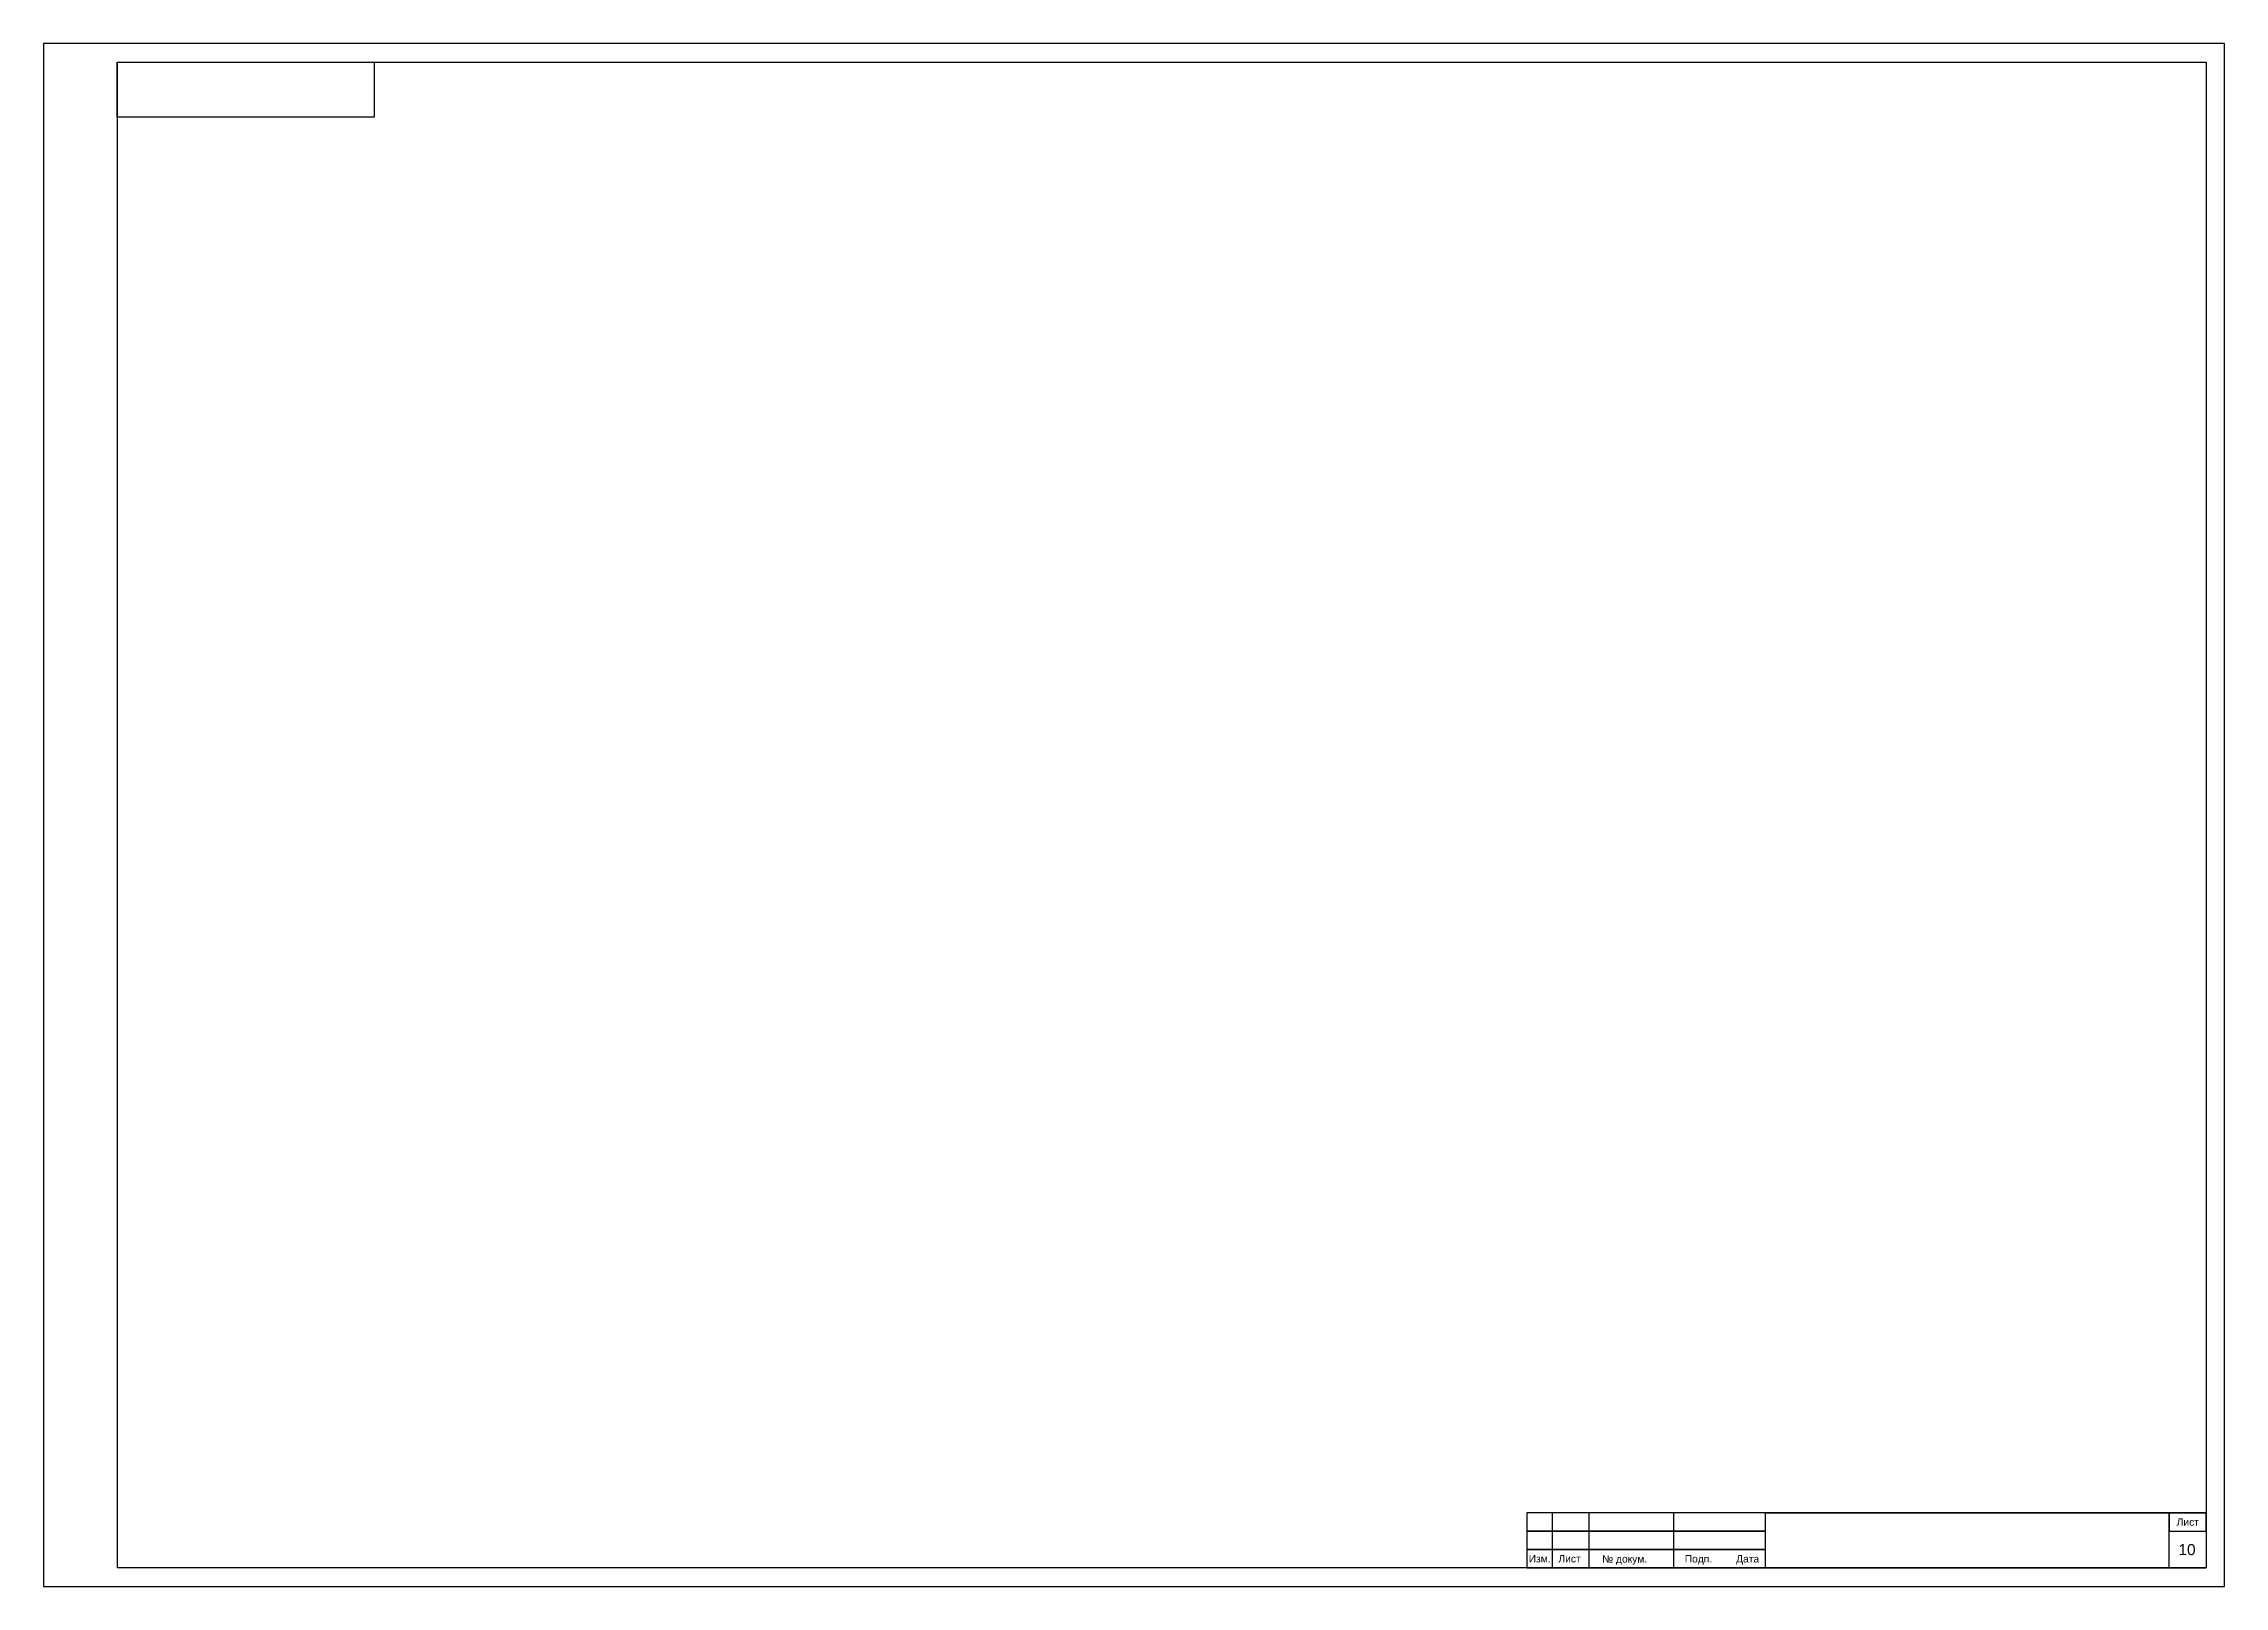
# Model space of a CAD drawing. Header units: millimetres. Extents: x 1900 to 5196, y 1354 to 2616.
# Drawn here: x 4600 to 5194, y 1356 to 1776 of the extents above; entities that cross this region are included whole.
import ezdxf

# ---------------------------------------------------------------- set-up
doc = ezdxf.new("R2010")
doc.units = ezdxf.units.MM
doc.layers.add('Оформление', color=7, linetype='Continuous', lineweight=30)
doc.styles.get("Standard").update_dxf_attribs({"font": 'arial.ttf'})

msp = doc.modelspace()

# ---------------------------------------------------------------- texts
at = {"layer": 'Оформление'}
for s, height, p in [('Лист', 2, (5181, 1372)), ('10', 3, (5181.5, 1364)), ('Изм.', 2, (5004.5, 1362.02)), ('Лист', 2, (5012.6, 1362.01)), ('№ докум.', 2, (5024.52, 1361.99)), ('Подп.', 2, (5047, 1362)), ('Дата', 2, (5061, 1362))]:
    msp.add_text(s, height=height, dxfattribs=at).set_placement(p)

# ---------------------------------------------------------------- linework, layer by layer
at = {"layer": 'Оформление'}
for p, q in [((4620, 1770.5), (4620, 1360.5)), ((4620, 1770.5), (5189, 1770.5)), ((5189, 1770.5), (5189, 1360.5)), ((5189, 1360.5), (4620, 1360.5)), ((5004, 1360.5), (5189, 1360.5)), ((5004, 1360.5), (5189, 1360.5)), ((5004, 1360.5), (5189, 1360.5))]:
    msp.add_line(p, q, dxfattribs=at)
at = {"layer": 'Оформление', "lineweight": 35}
msp.add_line((5069, 1375.5), (5189, 1375.5), dxfattribs=at)
at = {"layer": 'Оформление'}
for points in [[(4600, 1355.5), (5194, 1355.5), (5194, 1775.5), (4600, 1775.5)], [(4620, 1770.5), (4690, 1770.5), (4690, 1755.5), (4620, 1755.5)], [(5004, 1360.5), (5021, 1360.5), (5020.98, 1375.5), (5003.98, 1375.5)], [(5004, 1370.5), (5069, 1370.5), (5069, 1375.5), (5004, 1375.5)], [(5004, 1360.5), (5011, 1360.5), (5011, 1375.5), (5004, 1375.5)], [(5004, 1360.5), (5044, 1360.5), (5044, 1375.5), (5004, 1375.5)], [(5189, 1360.5), (5179, 1360.5), (5179, 1375.5), (5189, 1375.5)], [(5189, 1375.5), (5179, 1375.5), (5179, 1370.5), (5189, 1370.5)], [(5004, 1365.5), (5069, 1365.5), (5069, 1370.5), (5004, 1370.5)], [(5004, 1360.5), (5069, 1360.5), (5069, 1365.5), (5004, 1365.5)]]:
    msp.add_lwpolyline(points, close=True, dxfattribs=at)

msp.set_redraw_order([(e.dxf.handle, doc.entitydb.next_handle()) for e in msp.query("TEXT MTEXT ATTDEF DIMENSION ARC_DIMENSION")])  # texts and dimensions are drawn at this point

doc.saveas('drawing.dxf')
